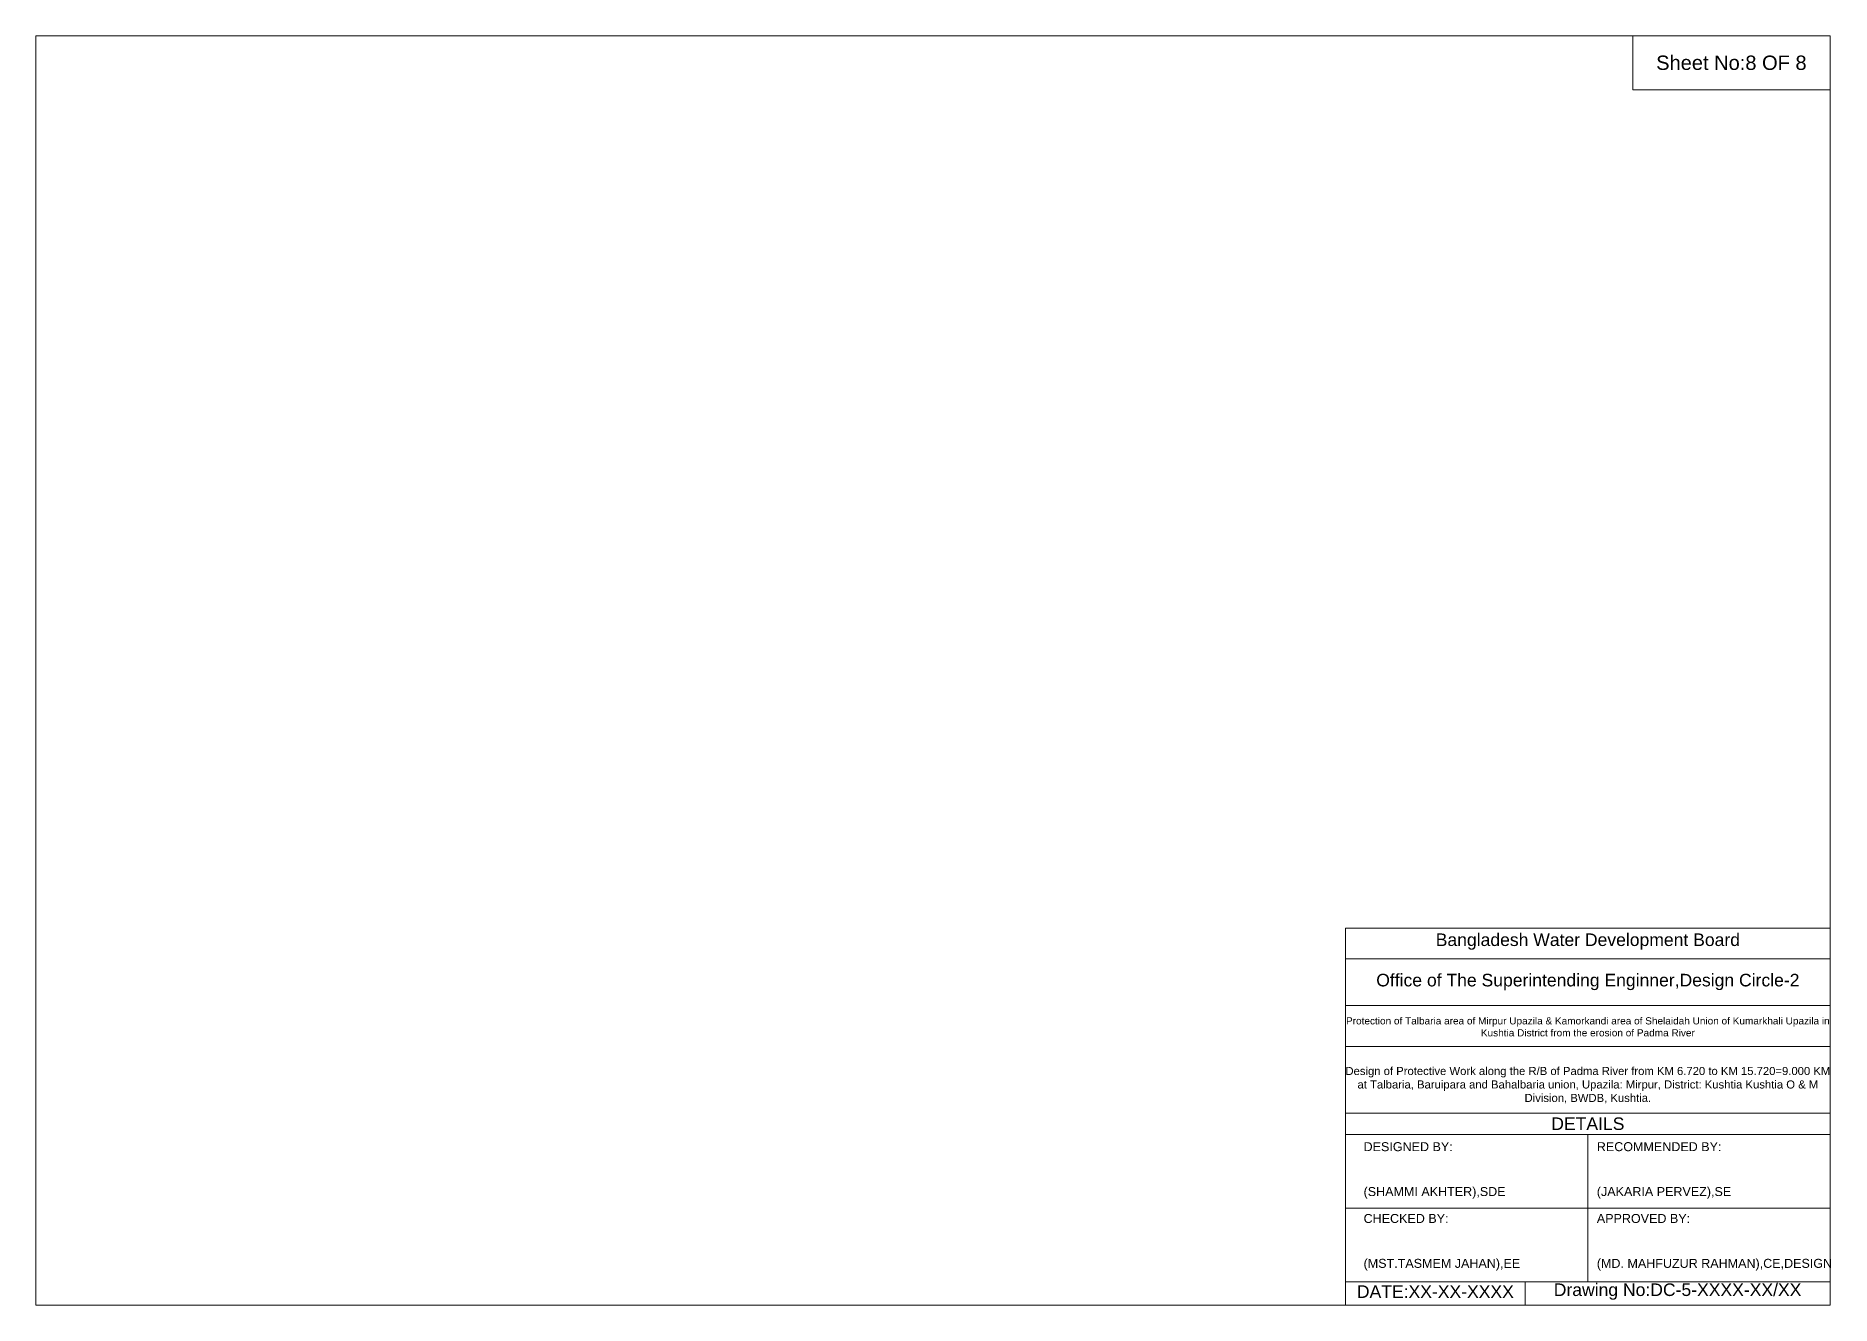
# Model space of a CAD drawing. Header units: inches. Extents: x 15 to 141071, y -30183 to 14738.
# Drawn here: x 70891.8 to 71083.3, y -8880.4 to -8745.1 of the extents above; entities that cross this region are included whole.
import ezdxf

# ---------------------------------------------------------------- set-up
doc = ezdxf.new("R2010")
doc.units = ezdxf.units.IN
doc.header["$MEASUREMENT"] = 0
doc.layers.add('Long Section Labels', color=7, linetype='Continuous', lineweight=9)
doc.styles.get("Standard").update_dxf_attribs({"font": 'arial.ttf'})

msp = doc.modelspace()

# ---------------------------------------------------------------- texts
at = {"layer": 'Long Section Labels', "attachment_point": 5}
for s, insert, char_height in [('Sheet No:8 OF 8', (71072.626159, -8747.923057), 1.53075536), ('Bangladesh Water Development Board', (71057.318605, -8841.605285), 1.33941094), ('Office of The Superintending Enginner,Design Circle-2', (71057.318605, -8845.910535), 1.33941094)]:
    msp.add_mtext(s, dxfattribs=dict(at, insert=insert, char_height=char_height))
at = {"layer": 'Long Section Labels'}
for s, insert, char_height, width, attachment_point in [('Protection of Talbaria area of Mirpur Upazila & Kamorkandi area of Shelaidah Union of Kumarkhali Upazila in Kushtia District from the erosion of Padma River', (71057.318605, -8850.694145), 0.76537768, 53.57643759, 5), ('Design of Protective Work along the R/B of Padma River from KM 6.720 to KM 15.720=9.000 KM at Talbaria, Baruipara and Bahalbaria union, Upazila: Mirpur, District: Kushtia Kushtia O & M Division, BWDB, Kushtia.', (71057.318605, -8856.912839), 0.86104989, 51.66299339, 5), ('DETAILS', (71057.318605, -8861.026744), 1.3394109, 53.57643759, 5), ('DESIGNED BY:^J^J^J(SHAMMI AKHTER),SDE', (71033.400553, -8866.001699), 0.9567221, 26.78821879, 4), ('RECOMMENDED BY:^J^J^J(JAKARIA PERVEZ),SE', (71058.275328, -8866.001699), 0.9567221, 26.78821879, 4), ('CHECKED BY:^J^J^J(MST.TASMEM JAHAN),EE', (71033.400553, -8873.655476), 0.9567221, 26.78821879, 4), ('APPROVED BY:^J^J^J(MD. MAHFUZUR RAHMAN),CE,DESIGN', (71058.275328, -8873.655476), 0.9567221, 26.78821879, 4), ('DATE:XX-XX-XXXX', (71041.05433, -8878.917447), 1.33941094, 26.78821879, 5), ('Drawing No:DC-5-XXXX-XX/XX', (71066.885826, -8878.917447), 1.33941094, 42.09577239, 5)]:
    msp.add_mtext(s, dxfattribs=dict(at, insert=insert, char_height=char_height, width=width, attachment_point=attachment_point))

# ---------------------------------------------------------------- linework, layer by layer
at = {"layer": 'Long Section Labels'}
for points in [[(70891.805682, -8745.052891), (71083.150102, -8745.052891), (71083.150102, -8880.35253), (70891.805682, -8880.35253)], [(71062.102216, -8745.052891), (71083.150102, -8745.052891), (71083.150102, -8750.793224), (71062.102216, -8750.793224)]]:
    msp.add_lwpolyline(points, close=True, dxfattribs=at)
for points in [[(71031.487109, -8880.35253), (71031.487109, -8840.170202), (71083.150102, -8840.170202)], [(71031.487109, -8843.423057), (71083.150102, -8843.423057)], [(71031.487109, -8848.398012), (71083.150102, -8848.398012)], [(71031.487109, -8852.798934), (71083.150102, -8852.798934)], [(71031.487109, -8859.878678), (71083.150102, -8859.878678)], [(71031.487109, -8862.174811), (71083.150102, -8862.174811)], [(71057.318605, -8862.174811), (71057.318605, -8877.865053)], [(71031.487109, -8870.019932), (71083.150102, -8870.019932)], [(71031.487109, -8877.865053), (71083.150102, -8877.865053)], [(71050.621551, -8877.865053), (71050.621551, -8880.35253)]]:
    msp.add_lwpolyline(points, dxfattribs=at)

msp.set_redraw_order([(e.dxf.handle, doc.entitydb.next_handle()) for e in msp.query("TEXT MTEXT ATTDEF DIMENSION ARC_DIMENSION")])  # texts and dimensions are drawn at this point

doc.saveas('drawing.dxf')
